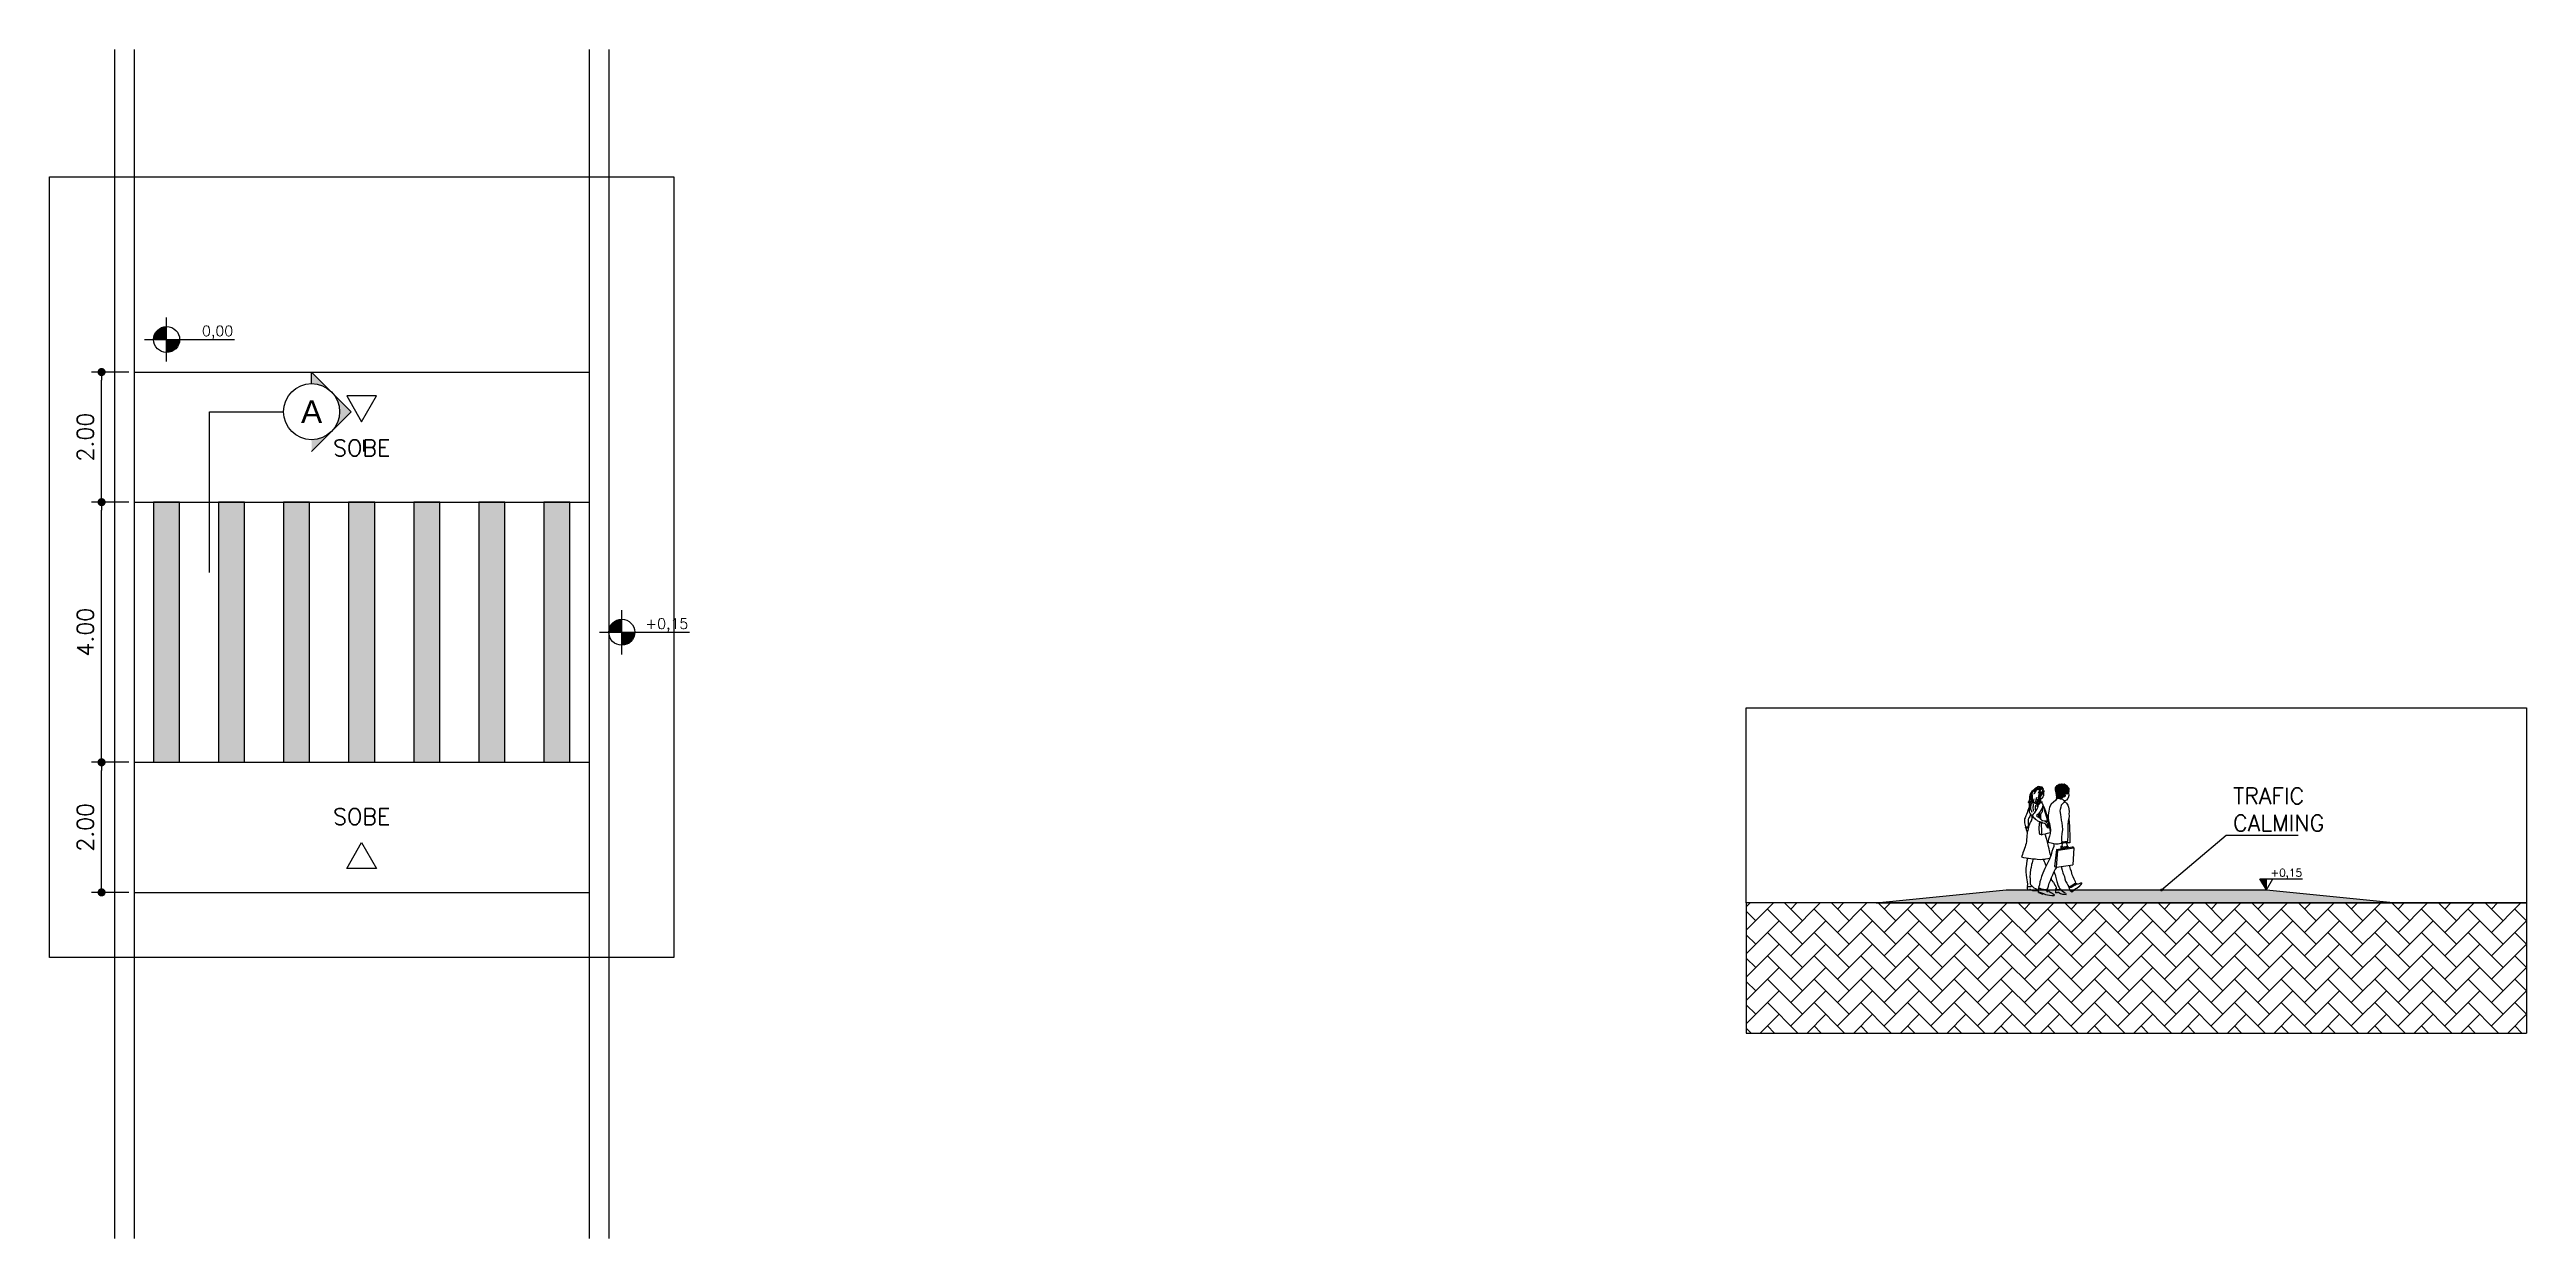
# Model space of a CAD drawing. Extents: x 387222 to 388513, y 9633222 to 9634061.
# Drawn here: x 388144.93 to 388183.02, y 9633479.37 to 9633497.65 of the extents above; entities that cross this region are included whole.
import ezdxf
from ezdxf.enums import TextEntityAlignment as Align

# ---------------------------------------------------------------- set-up
doc = ezdxf.new("R2010")
doc.units = 0
doc.header["$LTSCALE"] = 0.049213
doc.header["$PDSIZE"] = -2.5
doc.layers.get('Defpoints').update_dxf_attribs({"color": 8})
for name, color, linetype in [('AI-Cotas', 12, 'Continuous'), ('AI-Símbolo', 12, 'Continuous'), ('AI-Texto', 2, 'Continuous'), ('MEIO-FIO', 3, 'Continuous'), ('SINAH_IMPLANTAR', 7, 'Continuous')]:
    doc.layers.add(name, color=color, linetype=linetype)
doc.styles.add('COTA_125', font='romans.shx', dxfattribs={"height": 0.25})
doc.styles.add('RS', font='ROMANS.SHX', dxfattribs={"width": 1.1})
doc.styles.add('RS125', font='romans.shx', dxfattribs={"height": 0.25})
doc.styles.add('RUA_150', font='arial.ttf', dxfattribs={"height": 0.35})
doc.dimstyles.new('Cota 125', dxfattribs={"dimscale": 0.125, "dimtxt": 0.25, "dimasz": 1, "dimexe": 1.25, "dimexo": 0.625, "dimgap": 1, "dimtad": 1, "dimzin": 4, "dimdsep": 46, "dimtxsty": 'RS125', "dimblk": 'DOT', "dimcen": 0.1, "dimclrd": 12, "dimclre": 12, "dimclrt": 2, "dimadec": 0, "dimazin": 0, "dimtfac": 1, "dimtix": 1, "dimtmove": 0, "dimatfit": 3, "dimldrblk": 'DOT', "dimfxl": 1.25, "dimarcsym": 0})
doc.dimstyles.new('COTAS_125', dxfattribs={"dimtxt": 0.25, "dimasz": 0.045, "dimexe": 0.01, "dimexo": 0, "dimgap": 0.06, "dimtad": 1, "dimzin": 1, "dimdsep": 46, "dimtxsty": 'COTA_125', "dimblk": 'DOT', "dimcen": 1, "dimclrd": 5, "dimclre": 5, "dimclrt": 5, "dimadec": 0, "dimazin": 0, "dimtfac": 1, "dimtmove": 0, "dimatfit": 0, "dimldrblk": 'DOT', "dimfxl": 1, "dimtolj": 1, "dimtzin": 4, "dimarcsym": 0})

msp = doc.modelspace()

# ---------------------------------------------------------------- texts
at = {"insert": (388148.959, 9633492.081), "char_height": 0.35, "attachment_point": 5, "style": 'RUA_150'}
msp.add_mtext_dynamic_manual_height_columns('A', width=2.09334, gutter_width=4.5, heights=[0], dxfattribs=at)
at = {"insert": (388178.512, 9633485.631), "char_height": 0.25, "attachment_point": 7, "style": 'COTA_125'}
msp.add_mtext('TRAFIC\\PCALMING', dxfattribs=at)
at = {"layer": 'AI-Texto', "char_height": 0.25, "attachment_point": 5, "style": 'RS125'}
for insert in [(388149.729, 9633491.524), (388149.729, 9633485.856)]:
    msp.add_mtext_dynamic_manual_height_columns('SOBE', width=2.09334, gutter_width=4.5, heights=[0], dxfattribs=dict(at, insert=insert))

# ---------------------------------------------------------------- blocks, each defined once
blk = doc.blocks.new('_Dot')
at = {"color": 0, "linetype": 'ByBlock', "lineweight": -2}
blk.add_line((-0.5, 0), (-1, 0), dxfattribs=at)
at = {"color": 0, "linetype": 'ByBlock', "const_width": 0.5}
blk.add_lwpolyline([(-0.25, 0, 1), (0.25, 0, 1)], format="xyb", close=True, dxfattribs=at)
blk = doc.blocks.new('*D410')
at = {"layer": 'AI-Cotas', "color": 12, "lineweight": -2, "transparency": 16777216}
for p, q in [((388146.15, 9633492.69), (388145.572, 9633492.69)), ((388145.729, 9633490.815), (388145.729, 9633492.565)), ((388146.15, 9633490.69), (388145.572, 9633490.69))]:
    blk.add_line(p, q, dxfattribs=at)
at = {"layer": 'Defpoints', "color": 0, "transparency": 16777216}
for p in [(388145.729, 9633492.69), (388146.229, 9633492.69), (388146.229, 9633490.69)]:
    blk.add_point(p, dxfattribs=at)
at = {"layer": 'AI-Cotas', "color": 12, "lineweight": -2, "transparency": 16777216, "xscale": 0.125, "yscale": 0.125, "zscale": 0.125}
for p, rotation in [((388145.729, 9633492.69), 90), ((388145.729, 9633490.69), 270)]:
    blk.add_blockref('_Dot', p, dxfattribs=dict(at, rotation=rotation))
at = {"layer": 'AI-Cotas', "color": 2, "transparency": 16777216, "insert": (388145.479, 9633491.69), "char_height": 0.25, "attachment_point": 5, "rotation": 90, "style": 'RS125'}
blk.add_mtext('2.00', dxfattribs=at)
blk = doc.blocks.new('*D408')
at = {"layer": 'AI-Cotas', "color": 12, "lineweight": -2, "transparency": 16777216}
for p, q in [((388146.15, 9633490.69), (388145.572, 9633490.69)), ((388145.729, 9633486.815), (388145.729, 9633490.565)), ((388146.15, 9633486.69), (388145.572, 9633486.69))]:
    blk.add_line(p, q, dxfattribs=at)
at = {"layer": 'Defpoints', "color": 0, "transparency": 16777216}
for p in [(388145.729, 9633490.69), (388146.229, 9633490.69), (388146.229, 9633486.69)]:
    blk.add_point(p, dxfattribs=at)
at = {"layer": 'AI-Cotas', "color": 12, "lineweight": -2, "transparency": 16777216, "xscale": 0.125, "yscale": 0.125, "zscale": 0.125}
for p, rotation in [((388145.729, 9633490.69), 90), ((388145.729, 9633486.69), 270)]:
    blk.add_blockref('_Dot', p, dxfattribs=dict(at, rotation=rotation))
at = {"layer": 'AI-Cotas', "color": 2, "transparency": 16777216, "insert": (388145.479, 9633488.69), "char_height": 0.25, "attachment_point": 5, "rotation": 90, "style": 'RS125'}
blk.add_mtext('4.00', dxfattribs=at)
blk = doc.blocks.new('*D409')
at = {"layer": 'AI-Cotas', "color": 12, "lineweight": -2, "transparency": 16777216}
for p, q in [((388146.15, 9633486.69), (388145.572, 9633486.69)), ((388145.729, 9633484.815), (388145.729, 9633486.565)), ((388146.15, 9633484.69), (388145.572, 9633484.69))]:
    blk.add_line(p, q, dxfattribs=at)
at = {"layer": 'Defpoints', "color": 0, "transparency": 16777216}
for p in [(388145.729, 9633486.69), (388146.229, 9633486.69), (388146.229, 9633484.69)]:
    blk.add_point(p, dxfattribs=at)
at = {"layer": 'AI-Cotas', "color": 12, "lineweight": -2, "transparency": 16777216, "xscale": 0.125, "yscale": 0.125, "zscale": 0.125}
for p, rotation in [((388145.729, 9633486.69), 90), ((388145.729, 9633484.69), 270)]:
    blk.add_blockref('_Dot', p, dxfattribs=dict(at, rotation=rotation))
at = {"layer": 'AI-Cotas', "color": 2, "transparency": 16777216, "insert": (388145.479, 9633485.69), "char_height": 0.25, "attachment_point": 5, "rotation": 90, "style": 'RS125'}
blk.add_mtext('2.00', dxfattribs=at)
blk = doc.blocks.new('A$C4BDB3F66')
for p, q in [((13.2, 154.4), (12.5, 151.8)), ((13.8, 156.7), (13.2, 154.4)), ((13.8, 152.8), (13.6, 150)), ((16.1, 159.9), (13.8, 156.7)), ((14.4, 156.1), (13.8, 152.8)), ((16.7, 160), (14.4, 156.1)), ((15.5, 155), (14.9, 152.5)), ((14.9, 152.5), (14.9, 150.3)), ((16.1, 157.4), (15.5, 155)), ((18.4, 161.9), (16.1, 159.9)), ((17.7, 159.9), (16.1, 157.4)), ((16.4, 153.3), (16.3, 150.2)), ((16.9, 155.3), (16.4, 153.3)), ((19.8, 162), (17.7, 159.9)), ((20.7, 164), (18.4, 161.9)), ((19.5, 156.9), (19.1, 155.6)), ((20.7, 161.7), (19.2, 160)), ((20.9, 159.3), (19.5, 156.9)), ((21.6, 163.8), (19.8, 162)), ((23, 165.5), (20.7, 164)), ((22.5, 163.4), (20.7, 161.7)), ((22.1, 160.9), (20.9, 159.3)), ((23.8, 165.2), (21.6, 163.8)), ((23.7, 162.3), (22.1, 160.9)), ((26.3, 165.5), (22.5, 163.4)), ((24.8, 166.9), (23, 165.5)), ((26, 164.1), (23.7, 162.3)), ((27, 167.5), (24.8, 166.9)), ((26.3, 152.9), (25.6, 150.1)), ((26.8, 159.3), (25.9, 156.8)), ((28.2, 165.1), (26, 164.1)), ((26.7, 155.5), (26.3, 152.9)), ((29.9, 159.9), (26.7, 155.5)), ((29, 161.8), (26.8, 159.3)), ((28.2, 167.1), (27, 167.5)), ((28.6, 156.3), (27.4, 154.4)), ((27.4, 154.4), (27.6, 152.5)), ((27.6, 152.5), (27.5, 150.1)), ((28.5, 163.2), (27.7, 161.7)), ((28, 150.4), (29.9, 152.9)), ((29.1, 167), (28.2, 167.1)), ((30.2, 164.6), (28.5, 163.2)), ((29.9, 157.3), (28.6, 156.3)), ((31.2, 163.7), (29, 161.8)), ((30.6, 166.8), (29.1, 167)), ((32, 159.8), (29.9, 157.3)), ((29.9, 152.9), (31.2, 154.7)), ((32.3, 165), (30.2, 164.6)), ((32, 166.5), (30.6, 166.8)), ((32.8, 164.6), (31.2, 163.7)), ((31.2, 154.7), (32.3, 156.3)), ((33.5, 164.7), (32, 166.5)), ((33, 161.9), (32, 159.8)), ((32.3, 156.3), (33.7, 158.2)), ((33.2, 163.7), (33, 161.9)), ((33.9, 163.2), (33.5, 164.7)), ((34.2, 153.7), (33.5, 152.3)), ((33.7, 162.3), (33.9, 163.2)), ((33.7, 158.2), (34.5, 160.4)), ((34.1, 156.4), (33.8, 155.7)), ((33.8, 155.7), (34.1, 154.7)), ((34.5, 159.9), (34.1, 157.9)), ((34.1, 157.9), (34.1, 156.4)), ((34.1, 154.7), (34.2, 153.7)), ((34.3, 161.6), (34.5, 159.9)), ((34.5, 160.4), (34.3, 161.6)), ((52.5, 165.5), (55.2, 169)), ((52.5, 162), (52.5, 165.5)), ((53.5, 158.5), (52.5, 162)), ((54.2, 154.6), (53.5, 158.5)), ((54.5, 151.4), (54.2, 154.6)), ((55.2, 169), (58, 171)), ((58, 171), (60.9, 171.5)), ((60.9, 171.5), (62.9, 171.1)), ((62.9, 171.1), (65.6, 171.6)), ((65.6, 171.6), (68, 170.4)), ((67.2, 153.8), (66.9, 152.2)), ((67.3, 156.7), (67, 156)), ((67, 156), (67.2, 154.8)), ((67.2, 154.8), (67.2, 153.8)), ((67.6, 157.4), (67.3, 156.7)), ((67.8, 157.6), (67.6, 157.4)), ((68.4, 157.6), (67.8, 157.6)), ((68, 170.4), (70.4, 168.5)), ((68.7, 157.3), (68.4, 157.6)), ((69.1, 156.3), (68.7, 157.3)), ((69.2, 156.3), (70.7, 156.5)), ((70.4, 168.5), (71.9, 165.7)), ((70.7, 156.5), (71.2, 161.4)), ((72.5, 162), (71.2, 161.4)), ((71.9, 165.7), (73.2, 163.4)), ((72.4, 161.9), (72.7, 160.3)), ((73.2, 163.4), (72.5, 162)), ((72.7, 159.9), (72.5, 158.7)), ((72.5, 158.7), (72.5, 158.3)), ((72.5, 158.3), (72.9, 157.8)), ((72.6, 161.1), (72.7, 159.9)), ((73.5, 153.6), (72.8, 157.8)), ((72.9, 152), (73.1, 153.5)), ((73.1, 153.5), (73.5, 153.6)), ((4.9, 117.9), (4.6, 114.9)), ((4.6, 114.9), (4.9, 112.4)), ((5.6, 119.5), (4.9, 117.9)), ((6.9, 122.4), (5.6, 119.5)), ((7.8, 124.7), (6.9, 122.4)), ((9, 127.3), (7.8, 124.7)), ((10, 130.5), (9, 127.3)), ((10.7, 133.1), (10, 130.5)), ((10.4, 116.8), (10.3, 116.2)), ((10.3, 116.2), (10.3, 114.8)), ((10.3, 114.8), (10.4, 113)), ((11.2, 144.6), (10.4, 143.5)), ((10.4, 143.5), (10.6, 143)), ((10.9, 117.9), (10.4, 116.8)), ((10.6, 143), (11.7, 142.4)), ((11.4, 134.8), (10.7, 133.1)), ((11.6, 119.3), (10.9, 117.9)), ((11.8, 146), (11.2, 144.6)), ((11.9, 136.8), (11.4, 134.8)), ((12.1, 120.1), (11.4, 119.2)), ((12.6, 145), (11.5, 143)), ((11.7, 142.4), (13.6, 142.5)), ((12.2, 148.7), (11.8, 146)), ((12.1, 135.1), (11.8, 132.8)), ((11.8, 132.8), (11.9, 130.9)), ((12.3, 138.4), (11.9, 136.8)), ((11.9, 130.9), (12, 128.6)), ((12, 128.6), (12.9, 126.6)), ((13, 121.6), (12, 119.9)), ((12.3, 137.3), (12.1, 135.1)), ((12.5, 151.8), (12.2, 148.7)), ((12.3, 140.2), (12.7, 142)), ((12.9, 140.2), (12.3, 137.3)), ((12.3, 138.4), (12.3, 140.2)), ((13.1, 147.2), (12.6, 145)), ((12.7, 142), (13.2, 142.5)), ((12.9, 126.6), (13.6, 125.5)), ((13.5, 122.9), (13, 121.6)), ((13.6, 150), (13.1, 147.2)), ((14, 143.8), (13.1, 143)), ((14.1, 124.5), (13.5, 122.9)), ((13.6, 142.5), (15.7, 142.6)), ((13.6, 125.5), (14.5, 123.9)), ((14.2, 142.6), (13.7, 142.4)), ((14, 136.4), (13.9, 133.5)), ((13.9, 133.5), (14.3, 131.5)), ((14.8, 145), (14, 143.8)), ((14.4, 138.7), (14, 136.4)), ((15.2, 114.8), (14.1, 113.4)), ((15.4, 143.4), (14.2, 142.6)), ((14.3, 131.5), (15.3, 129.6)), ((14.8, 140.8), (14.4, 138.7)), ((14.5, 123.9), (15.6, 122.5)), ((15.2, 146.5), (14.8, 145)), ((14.9, 150.3), (15.1, 149.1)), ((15.1, 149.1), (15.2, 146.5)), ((15.3, 115.5), (15.2, 114.8)), ((15.3, 129.6), (15.8, 128)), ((15.6, 116.6), (15.3, 115.5)), ((16.6, 146), (15.4, 143.4)), ((15.6, 122.5), (15.8, 121.3)), ((15.9, 117.8), (15.6, 116.6)), ((15.7, 142.6), (18.5, 142.3)), ((15.8, 121.3), (15.9, 119.3)), ((15.9, 119.3), (15.9, 117.8)), ((16, 142.7), (16.7, 143.6)), ((16.3, 150.2), (16.7, 148.2)), ((16.7, 148.2), (16.6, 146)), ((16.7, 143.6), (17.4, 144.6)), ((17.2, 123.6), (16.8, 122)), ((16.8, 122), (17.9, 120.6)), ((17, 142.4), (18, 143.5)), ((17.4, 144.6), (17.1, 146.2)), ((18.3, 125), (17.2, 123.6)), ((17.9, 137.6), (17.7, 135.7)), ((17.7, 135.7), (17.7, 134.1)), ((17.7, 134.1), (17.9, 132.4)), ((18.2, 140.2), (17.9, 137.6)), ((17.9, 132.4), (18.1, 130.8)), ((17.9, 120.6), (19.9, 118.7)), ((18, 143.5), (18.4, 144.4)), ((18.1, 130.8), (18.6, 129.6)), ((19.5, 126.5), (18.3, 125)), ((18.4, 144.4), (18.9, 146.5)), ((18.5, 142.3), (19.9, 142.6)), ((18.9, 146.5), (19.4, 148.9)), ((20.8, 128.1), (19.5, 126.5)), ((20.9, 143.6), (19.6, 142.3)), ((19.9, 142.6), (22, 141.7)), ((19.9, 118.7), (20.9, 117.4)), ((22.3, 130.5), (20.8, 128.1)), ((21.9, 145.3), (20.9, 143.6)), ((20.9, 117.4), (23.1, 116.3)), ((21.4, 135.6), (21.2, 134.1)), ((21.2, 134.1), (21.2, 132.5)), ((21.2, 132.5), (21.9, 131.3)), ((21.6, 137.4), (21.4, 135.6)), ((21.8, 138.9), (21.6, 137.4)), ((21.7, 141.8), (23.1, 143.6)), ((22.3, 147), (21.9, 145.3)), ((22, 141.7), (23.7, 140.7)), ((23, 150.7), (22.3, 147)), ((23.6, 132.7), (22.3, 130.5)), ((23.8, 123.3), (23, 122.4)), ((23, 122.4), (24.2, 121.7)), ((23.1, 116.3), (25, 114.9)), ((24.5, 134.8), (23.6, 132.7)), ((23.7, 140.7), (25.1, 140.3)), ((25.8, 125.1), (23.8, 123.3)), ((25.2, 142.3), (23.9, 141.6)), ((24.2, 121.7), (25.8, 120.8)), ((24.5, 139.9), (24.7, 140.4)), ((24.8, 136.2), (24.5, 139.9)), ((25.1, 137), (24.5, 134.8)), ((26.9, 141.7), (24.8, 140.3)), ((25, 114.9), (27.8, 114)), ((25.1, 140.3), (27.1, 140.7)), ((26.3, 144.6), (25.2, 142.3)), ((25.6, 140), (25.4, 137.2)), ((25.6, 150.1), (25.6, 147.2)), ((25.6, 147.2), (26.3, 144.6)), ((27.5, 127.1), (25.8, 125.1)), ((25.8, 120.8), (27.3, 119.8)), ((26.8, 120), (26.4, 125.8)), ((27.7, 143.4), (26.9, 141.7)), ((27.1, 140.7), (29, 142.2)), ((27.2, 126.6), (28, 119.3)), ((27.4, 119.7), (28.1, 119.1)), ((27.5, 150.1), (27.8, 147.7)), ((28.8, 129.1), (27.5, 127.1)), ((27.8, 145.3), (27.7, 143.4)), ((27.8, 147.7), (27.8, 145.3)), ((28.1, 149.1), (28, 150.4)), ((28.7, 145.6), (28.1, 149.1)), ((28.1, 119.1), (28.4, 118.8)), ((28.4, 118.8), (29.5, 117.6)), ((30.2, 144), (28.7, 145.6)), ((30.1, 131.3), (28.8, 129.1)), ((29, 142.2), (29.5, 143.6)), ((29.5, 146.2), (29.2, 145.1)), ((29.6, 122.8), (29.4, 120.8)), ((29.4, 120.8), (29.6, 119.1)), ((29.5, 150.2), (30.5, 149.4)), ((29.8, 149.9), (29.5, 150.2)), ((29.6, 147.1), (29.5, 146.2)), ((29.5, 143.6), (30.9, 142.9)), ((29.8, 126.2), (29.5, 124.7)), ((29.5, 124.7), (29.6, 122.8)), ((29.5, 117.6), (30.4, 116.7)), ((30, 148.1), (29.6, 147.1)), ((29.6, 119.1), (29.7, 117.4)), ((30.5, 149.2), (29.8, 149.9)), ((30.3, 126.4), (29.8, 126.2)), ((30.5, 149.4), (30, 148.1)), ((31.5, 133.5), (30.1, 131.3)), ((32.4, 143.5), (30.2, 144)), ((31.5, 127.6), (30.3, 126.4)), ((30.4, 116.7), (31.1, 116.2)), ((31.8, 149.2), (30.5, 149.2)), ((30.7, 142.9), (31.4, 142.1)), ((30.9, 142.9), (32.4, 143.5)), ((31.1, 116.2), (32.6, 115.5)), ((31.4, 142.1), (32.3, 140.9)), ((31.5, 142.1), (32.4, 141.2)), ((32.4, 136), (31.5, 133.5)), ((32.1, 129.3), (31.5, 127.6)), ((31.7, 134), (31.9, 132.8)), ((32.5, 150.1), (31.8, 149.2)), ((31.9, 132.8), (32.1, 131.3)), ((32.1, 131.3), (32.1, 129.3)), ((32.4, 141.2), (33.2, 139.2)), ((32.4, 140.8), (32.7, 138.6)), ((32.7, 138.6), (32.4, 136)), ((33.2, 151.5), (32.5, 150.1)), ((32.6, 137.8), (33.8, 135.2)), ((32.6, 115.5), (35.3, 114.7)), ((33.5, 152.3), (33.2, 151.5)), ((33.2, 139.2), (35.3, 134)), ((33.8, 135.2), (38.5, 120.3)), ((35.3, 134), (36.8, 129.9)), ((35.3, 114.7), (36.1, 114.4)), ((35.5, 114.6), (39.8, 115.4)), ((36.1, 114.4), (36.8, 113.7)), ((36.8, 129.9), (38.5, 124.8)), ((38.5, 124.8), (39.9, 119.9)), ((38.5, 120.3), (39.8, 115.4)), ((40.9, 114), (39.7, 115.4)), ((39.9, 119.9), (40.9, 114.1)), ((42, 129.8), (41, 124)), ((41, 124), (41.1, 119.9)), ((41.1, 119.9), (41.8, 114.9)), ((41.8, 114.9), (43, 110.8)), ((43, 135.9), (42, 129.8)), ((45.6, 140.6), (43, 135.9)), ((49.3, 143.3), (45.6, 140.6)), ((52.5, 145.9), (49.3, 143.3)), ((54.5, 149.2), (52.5, 145.9)), ((54.1, 149.8), (54.5, 151.4)), ((56.4, 149.5), (54.1, 149.8)), ((57.4, 149), (54.5, 149.2)), ((55.8, 149.6), (55.6, 149.1)), ((57.8, 149.5), (56.4, 149.5)), ((60.3, 148.2), (57.4, 149)), ((59.2, 150.3), (57.8, 149.5)), ((60.7, 149.6), (59.2, 150.3)), ((59.6, 132.2), (59.3, 130.1)), ((59.3, 130.1), (59.8, 127.7)), ((60.6, 135.8), (59.6, 132.2)), ((59.8, 127.7), (60.1, 124.3)), ((60.1, 124.3), (60.8, 120.8)), ((63.9, 147.5), (60.3, 148.2)), ((61.2, 138.8), (60.6, 135.8)), ((62.3, 149.6), (60.7, 149.6)), ((60.8, 120.8), (60.9, 116)), ((60.9, 116), (62.2, 111.5)), ((63.5, 141.4), (61.2, 138.8)), ((63, 150.7), (62.3, 149.6)), ((64, 151.2), (63, 150.7)), ((65.2, 142.9), (63.5, 141.4)), ((66.6, 144.6), (63.9, 147.5)), ((64.9, 151.7), (64, 151.2)), ((65.9, 151.9), (64.9, 151.7)), ((66.5, 144.4), (65.2, 142.9)), ((66.8, 151.9), (65.9, 151.9)), ((66.2, 144.8), (66.5, 146.3)), ((66.5, 146.3), (68.5, 146.5)), ((66.9, 152.2), (66.8, 151.9)), ((66.9, 144.4), (69.5, 141.9)), ((68.5, 146.5), (70.3, 147.1)), ((69.5, 141.9), (71.2, 138.9)), ((70.3, 147.1), (71.2, 148.6)), ((71.2, 148.6), (72.9, 152)), ((71.2, 138.9), (72.6, 135.6)), ((72.4, 113.6), (72.9, 118)), ((72.6, 135.6), (73.1, 133.2)), ((73.3, 122.7), (72.9, 118)), ((72.9, 118), (73.6, 113)), ((73.1, 133.2), (73.4, 128.9)), ((73.4, 128.9), (73.1, 125.6)), ((73.1, 125.6), (73.3, 122.7)), ((4.9, 112.4), (4.9, 111.8)), ((5, 111.9), (6.5, 105.5)), ((6.2, 77.2), (5.7, 74.9)), ((6, 105.6), (8.1, 105.4)), ((6, 105.6), (6.4, 104.1)), ((7.1, 80), (6.2, 77.2)), ((6.4, 104), (7.5, 104.2)), ((6.7, 104.1), (7.3, 101.7)), ((7.8, 83), (7.1, 80)), ((7.3, 101.7), (7.6, 100.1)), ((7.5, 104.2), (8.9, 104.3)), ((7.6, 100.1), (8.3, 97.9)), ((8.1, 89.8), (7.8, 86.3)), ((7.8, 86.3), (7.8, 83)), ((8.1, 105.4), (9.2, 105.5)), ((8.4, 92.8), (8.1, 89.8)), ((8.3, 97.9), (8.9, 97)), ((8.9, 94.7), (8.4, 92.8)), ((8.9, 104.3), (9.8, 104.6)), ((9, 97.2), (8.9, 94.7)), ((9.7, 100.1), (9, 97.2)), ((9.2, 105.5), (10.5, 105.9)), ((10.2, 102.4), (9.7, 100.1)), ((9.8, 104.6), (10.3, 104.9)), ((10.9, 105.2), (10.2, 102.4)), ((10.3, 104.9), (10.8, 105.1)), ((10.4, 113), (10.5, 112.1)), ((10.5, 112.1), (10.5, 111.1)), ((10.5, 111.1), (10.7, 108.5)), ((10.5, 105.9), (10.9, 106.3)), ((10.8, 106.1), (10.7, 109)), ((11.4, 107.1), (10.9, 105.2)), ((10.9, 106.3), (11, 105.8)), ((12.2, 109.6), (11.4, 107.1)), ((13.1, 111.2), (12.2, 109.6)), ((13.4, 111.9), (13.1, 111.2)), ((14.1, 113.4), (13.4, 111.9)), ((27.4, 105.1), (27.7, 108.6)), ((27.5, 101.4), (27.4, 105.1)), ((27.6, 97.9), (27.5, 101.4)), ((27.9, 95.6), (27.6, 97.9)), ((28.1, 112.6), (27.7, 114)), ((27.7, 108.6), (28, 111.7)), ((27.8, 114), (29.6, 113.5)), ((27.9, 95.6), (27.8, 94.1)), ((28, 111.7), (28.1, 112.6)), ((30.6, 93.2), (28, 94)), ((29.9, 111.6), (28.1, 112.6)), ((29.3, 113.5), (30.1, 111.6)), ((29.4, 113.1), (30.2, 113.3)), ((29.6, 113.5), (31.6, 112.9)), ((29.9, 111.7), (30.3, 109.3)), ((30, 111.7), (32.7, 112)), ((30.3, 109.3), (30.6, 105.9)), ((30.6, 105.9), (31, 102.8)), ((31, 96.4), (30.6, 94.4)), ((30.6, 94.4), (30.6, 93.2)), ((30.8, 93.4), (33.1, 94.1)), ((31, 102.8), (31, 99.2)), ((31, 99.2), (31, 96.4)), ((31.6, 112.9), (32.9, 112)), ((32.9, 112), (35.2, 111.4)), ((33.1, 94.1), (36.7, 94.7)), ((35.2, 111.4), (35.8, 111)), ((35.8, 111), (36.6, 110.2)), ((36.6, 110.2), (37.4, 108.5)), ((36.7, 94.7), (38.5, 95.3)), ((37.3, 93), (36.7, 94.7)), ((37.9, 113), (36.8, 113.7)), ((37.3, 113.3), (40.9, 114.1)), ((38.2, 89.2), (37.3, 93)), ((37.4, 108.5), (38.2, 107.1)), ((39.1, 112), (37.9, 113)), ((38.2, 107.1), (39.5, 105.1)), ((39.1, 86.1), (38.2, 89.2)), ((38.5, 95.3), (40, 95.8)), ((40.2, 111.3), (39.1, 112)), ((40.3, 81.9), (39.1, 86.1)), ((39.5, 105.1), (41.2, 104)), ((39.8, 109.7), (39.7, 109)), ((39.7, 109), (39.8, 108.2)), ((39.8, 109.6), (39.8, 109.7)), ((40.3, 109.1), (39.8, 109.6)), ((40, 107.4), (39.8, 108.6)), ((40.3, 106.2), (40, 107.4)), ((40, 95.8), (42.1, 96.5)), ((40.3, 111.2), (41, 110)), ((40.8, 108.2), (40.3, 109.1)), ((41.3, 105.4), (40.3, 106.2)), ((41.3, 78), (40.3, 81.9)), ((40.8, 108.3), (41.5, 108)), ((40.9, 114.1), (42.5, 108.8)), ((41.9, 86.8), (40.9, 84)), ((40.9, 84), (41.1, 82.2)), ((41, 110), (41.3, 109.1)), ((41.1, 82.2), (48, 80.3)), ((41.2, 104), (42.7, 105.2)), ((41.3, 109.1), (41.7, 108.3)), ((41.3, 105.4), (41.8, 105.9)), ((41.7, 75.3), (41.3, 78)), ((41.7, 108.3), (41.5, 108)), ((41.7, 107.2), (42, 107.6)), ((41.8, 105.9), (41.7, 107.2)), ((42.6, 106.6), (41.9, 107.8)), ((43.2, 91), (41.9, 86.8)), ((42.1, 96.5), (44, 96.7)), ((42.5, 108.8), (43.4, 104.3)), ((42.7, 105.2), (42.6, 106.6)), ((43, 110.8), (44.3, 104.8)), ((44, 95.1), (43.2, 91)), ((43.4, 104.3), (44, 97.7)), ((43.9, 96.7), (44.2, 96.8)), ((44.7, 100.8), (44, 95.1)), ((44, 97.7), (44, 96.7)), ((44.3, 104.8), (44.7, 100.8)), ((48, 80.3), (52.4, 79.5)), ((49.8, 80), (50.1, 75.6)), ((52.4, 79.5), (56.5, 79.5)), ((56.5, 79.5), (60.5, 80.3)), ((60.5, 80.3), (62.1, 80.7)), ((61.9, 89.6), (61.5, 85.1)), ((61.5, 85.1), (62.2, 82.4)), ((62.4, 94.7), (61.9, 89.6)), ((63.7, 80.7), (62.1, 80.7)), ((62.2, 111.5), (62.6, 106.4)), ((62.2, 82.4), (71.4, 83.4)), ((62.3, 81), (62.4, 82.4)), ((70.9, 81.1), (62.3, 81)), ((63, 101.4), (62.4, 94.7)), ((62.6, 106.4), (63, 101.4)), ((62.6, 77.9), (63, 78.8)), ((63, 75.9), (62.6, 77.9)), ((63, 78.8), (63.3, 79.5)), ((63.3, 79.5), (63.7, 80.1)), ((63.7, 80.6), (63.7, 81.1)), ((63.7, 80.1), (63.7, 80.6)), ((69.4, 81.1), (69.5, 80.3)), ((74.6, 80.8), (69.5, 80.8)), ((69.5, 80.3), (69.7, 79.2)), ((69.7, 79.2), (70, 78.2)), ((70, 78.2), (70.3, 77)), ((70.3, 77.1), (70.5, 76.2)), ((70.5, 76.2), (70.5, 75.3)), ((70.9, 81.1), (70.9, 83.3)), ((71.4, 83.4), (71.6, 85.8)), ((71.6, 85.8), (71.8, 90.8)), ((71.8, 90.8), (72, 96.4)), ((71.9, 104.4), (72, 109.1)), ((71.9, 100.4), (71.9, 104.4)), ((72, 96.4), (71.9, 100.4)), ((72, 109.1), (72.4, 113.6)), ((73.6, 113), (74.2, 106.3)), ((74.2, 106.3), (74.2, 101)), ((74.2, 101), (74.4, 93.9)), ((74.4, 93.9), (74.4, 88.2)), ((74.4, 88.2), (74.6, 83.8)), ((74.6, 83.8), (74.6, 80.8)), ((1.5, 62.9), (0, 59.3)), ((0, 59.3), (3.4, 58.3)), ((2.2, 65.8), (1.5, 62.9)), ((3.6, 69.4), (2.2, 65.8)), ((3.4, 58.3), (7.2, 58.1)), ((4.6, 72.5), (3.6, 69.4)), ((5.7, 74.9), (4.6, 72.5)), ((7.2, 58.1), (10.7, 57.2)), ((7.3, 41.4), (8.1, 48)), ((7.5, 35.8), (7.3, 41.4)), ((8.1, 48), (9, 53.6)), ((9, 53.6), (10, 57.4)), ((10.7, 57.2), (14.6, 57)), ((14.1, 35.5), (14.8, 42.6)), ((14.6, 57), (18.4, 56.2)), ((15.7, 47.5), (14.8, 42.6)), ((16.5, 50.2), (15.7, 47.5)), ((16.9, 52.7), (16.5, 50.2)), ((17.6, 55), (16.9, 52.7)), ((18, 56.3), (17.6, 55)), ((18.4, 56.2), (21.6, 56.2)), ((21.6, 56.2), (24.4, 56)), ((24.4, 56), (28.6, 55.6)), ((28.6, 55.6), (32.2, 56)), ((32.2, 56), (35.8, 56)), ((36.1, 41.3), (33, 34.4)), ((33.6, 56), (34.8, 52.4)), ((34.8, 52.4), (35.9, 50)), ((35.8, 56), (37.4, 56.4)), ((35.9, 50), (37.2, 47.2)), ((39.3, 47.6), (36.1, 41.3)), ((37.2, 47.2), (38.1, 45.5)), ((37.4, 56.4), (40.6, 56.8)), ((42.7, 54.7), (39.3, 47.6)), ((40.6, 56.8), (43.7, 57.5)), ((42.5, 71.7), (41.7, 75.3)), ((43.1, 68.9), (42.5, 71.7)), ((45.7, 62.5), (42.7, 54.7)), ((43.9, 66.4), (43.1, 68.9)), ((44.2, 64.3), (43.9, 66.4)), ((45, 61.6), (44.2, 64.3)), ((46.9, 67.8), (45.7, 62.5)), ((48.4, 71.8), (46.9, 67.8)), ((50.1, 75.6), (48.4, 71.8)), ((50.1, 35.7), (51.8, 39.9)), ((53.9, 70.8), (51.1, 44.6)), ((51.1, 44.6), (53.9, 43.4)), ((51.8, 39.9), (55.1, 43.6)), ((53.9, 70.8), (78.5, 74.6)), ((56.2, 69.4), (53.9, 70.8)), ((54, 43.5), (56.2, 69.4)), ((54, 43.5), (78.9, 47.3)), ((56.4, 69.5), (80.5, 73.2)), ((60.8, 75.3), (60.9, 75.7)), ((61.2, 74.9), (60.8, 75.3)), ((60.9, 75.7), (61.1, 75.8)), ((60.9, 70.8), (61.2, 75.5)), ((60.9, 44.5), (62.6, 38.8)), ((61.1, 75.8), (61.3, 75.9)), ((61.2, 75.5), (61.9, 75.6)), ((61.3, 75.9), (61.5, 75.8)), ((61.5, 75.8), (61.7, 75.6)), ((61.7, 75.5), (63, 75.8)), ((61.7, 75.6), (61.8, 75.5)), ((61.9, 75.6), (61.8, 71.1)), ((61.9, 74.6), (61.8, 74.6)), ((61.8, 74.6), (61.8, 74.6)), ((61.9, 75), (63.2, 75.2)), ((62.2, 74.4), (61.9, 74.6)), ((62.7, 74.3), (62.2, 74.4)), ((62.6, 75.1), (63.1, 75)), ((62.6, 38.8), (63.6, 35)), ((63.2, 74.2), (62.7, 74.3)), ((63.3, 75.3), (63, 75.9)), ((63.1, 75), (63.3, 75.3)), ((63.6, 74.1), (63.2, 74.2)), ((64.2, 74), (63.6, 74.1)), ((64.9, 74), (64.2, 74)), ((65.2, 74.4), (64.9, 74)), ((65.3, 74.7), (65.2, 74.4)), ((65.5, 74.4), (65.3, 74.7)), ((66, 74.1), (65.5, 74.4)), ((66.5, 74.1), (66, 74.1)), ((66.9, 74.6), (66.5, 74.1)), ((67.1, 74.7), (66.9, 74.6)), ((67.3, 74.3), (67.1, 74.7)), ((67.9, 74.2), (67.3, 74.3)), ((68.3, 74.3), (67.9, 74.2)), ((68.7, 74.7), (68.3, 74.3)), ((68.8, 75), (68.7, 74.7)), ((69.1, 74.7), (68.8, 75)), ((69.5, 74.4), (69.1, 74.7)), ((70.2, 74.5), (69.5, 74.4)), ((70.4, 74.9), (70.2, 74.5)), ((70.5, 75.2), (70.4, 74.9)), ((70.5, 75.3), (70.5, 75.1)), ((70.6, 75.9), (71.4, 75.9)), ((70.6, 75), (70.6, 72.7)), ((71.4, 75.9), (71.3, 72.8)), ((75.6, 40.3), (73.9, 46.5)), ((76.8, 36.8), (75.6, 40.3)), ((80.7, 73.2), (78.5, 74.6)), ((80.5, 73.2), (78.9, 47.3)), ((7.8, 31.7), (7.5, 35.8)), ((8.5, 27.3), (7.8, 31.7)), ((8.8, 24.2), (8.5, 27.3)), ((9.4, 21), (8.8, 24.2)), ((9.8, 17.5), (9.4, 21)), ((9.5, 14.5), (9.8, 17.5)), ((12.5, 8.2), (9.5, 8.1)), ((14.2, 9.1), (12.3, 9.1)), ((12.5, 8.2), (12.3, 9.1)), ((13.6, 27.3), (13.4, 21.1)), ((13.4, 21.1), (13.6, 18.2)), ((13.6, 27.3), (14.1, 35.5)), ((13.6, 18.2), (14.1, 16.8)), ((14.1, 16.8), (15.3, 15.2)), ((14.2, 9.1), (17.1, 7.9)), ((15.2, 15.2), (15.6, 14.6)), ((15.9, 14.9), (17.6, 13.1)), ((17.1, 7.9), (20.4, 7.6)), ((19.8, 11.4), (17.6, 13.1)), ((22.3, 10.3), (19.8, 11.4)), ((20.4, 7.6), (24, 7.7)), ((24.5, 9.1), (22.3, 10.3)), ((24, 7.7), (25.6, 7.7)), ((24.4, 9), (25.5, 8.6)), ((25.6, 7.7), (25.5, 8.6)), ((27.6, 16.4), (26.1, 12.4)), ((26.1, 12.4), (30.5, 10.4)), ((26.2, 10.7), (26.1, 8.9)), ((26.1, 8.9), (26.3, 7.5)), ((26.6, 12.1), (26.2, 10.7)), ((26.5, 4.4), (26.2, 7.4)), ((26.8, 12), (26.4, 12.2)), ((26.4, 5.9), (33.9, 2.9)), ((26.4, 4.5), (33.1, 2.2)), ((28.7, 10.3), (26.8, 12)), ((28.3, 21.1), (27.6, 16.4)), ((29.7, 25.3), (28.3, 21.1)), ((30.8, 9), (28.7, 10.3)), ((30.8, 29), (29.7, 25.3)), ((30.5, 10.4), (33.9, 9.7)), ((33, 34.4), (30.8, 29)), ((33.9, 8.4), (30.8, 9)), ((33.1, 2.2), (33.9, 2.9)), ((33.9, 9.7), (36.8, 9.5)), ((36.9, 8.4), (33.9, 8.4)), ((33.9, 2.9), (37, 1.5)), ((36.8, 9.5), (40, 10)), ((38.8, 9.3), (36.9, 8.4)), ((37, 1.5), (40.1, 0.9)), ((38.9, 8.3), (38.1, 7.8)), ((38.1, 7.8), (38.4, 7.1)), ((38.4, 7.1), (39.3, 7.4)), ((38.7, 9.6), (38.6, 9.1)), ((39.4, 9.1), (38.8, 9.3)), ((39.8, 8.3), (38.9, 8.3)), ((39.3, 7.4), (39.9, 7.8)), ((40.6, 7.9), (39.4, 9.1)), ((40.2, 8.3), (39.6, 8.3)), ((39.6, 8.3), (40.2, 7.1)), ((40.2, 7.1), (39.6, 5.2)), ((39.9, 8.3), (40.7, 8.9)), ((39.9, 7.8), (39.9, 8.3)), ((40, 10), (41.5, 14.5)), ((40.1, 0.9), (43.4, 0.3)), ((41.2, 8.3), (40.2, 8.3)), ((40.2, 8.1), (41.8, 7.4)), ((42, 6.7), (40.6, 7.9)), ((40.7, 8.9), (41.8, 8.7)), ((41.5, 8.1), (41.2, 8.3)), ((41.5, 14.5), (42.7, 19)), ((41.8, 8.7), (41.5, 8.1)), ((41.8, 7.4), (43, 7.5)), ((42.9, 6), (42, 6.7)), ((42.7, 19), (44.7, 23.1)), ((42.9, 6), (45.5, 4.6)), ((43.4, 0.3), (47, 0.2)), ((44.7, 23.1), (46.4, 27.8)), ((45.5, 4.6), (47.4, 3.5)), ((46.1, 25.5), (45.8, 26.2)), ((47, 23.8), (46.1, 25.5)), ((46.4, 27.8), (48.2, 31.7)), ((49.2, 20.4), (47, 23.8)), ((47, 0.2), (50.4, 0)), ((47.4, 3.5), (48.7, 2.7)), ((48.2, 31.7), (50.1, 35.7)), ((48.7, 2.7), (50.5, 1.7)), ((49.2, 20.4), (51.6, 16.1)), ((51.8, 32.1), (50.4, 37)), ((50.4, 0), (50.9, 0.9)), ((50.5, 1.7), (50.9, 0.9)), ((51.6, 16.1), (53, 13.8)), ((51.8, 32.1), (52.5, 29.7)), ((52.5, 29.7), (53.1, 27.8)), ((52.6, 29.5), (54.7, 21.7)), ((55.6, 3.9), (52.6, 4.3)), ((53, 13.8), (53.3, 12.9)), ((53.3, 12.9), (53.6, 11.6)), ((53.6, 11.6), (53.6, 10.7)), ((53.6, 10.7), (53.6, 10.4)), ((54.7, 21.7), (56.5, 14.8)), ((55.6, 3.9), (55.5, 4.8)), ((57.5, 4.6), (55.5, 4.8)), ((56.5, 14.8), (57.9, 12.3)), ((57.5, 4.6), (60.2, 3)), ((57.9, 12.3), (58.8, 10.7)), ((58.8, 10.7), (59, 10.4)), ((59, 10.4), (59.2, 10)), ((59.2, 10), (59.3, 9.8)), ((59.8, 10.1), (61.2, 8.1)), ((60.2, 3), (63.4, 2.3)), ((63.2, 6.1), (61.2, 8.1)), ((65.6, 4.8), (63.2, 6.1)), ((63.4, 2.3), (67, 2)), ((63.6, 35), (64.9, 32.1)), ((64.9, 32.1), (66.1, 29.1)), ((67.7, 3.4), (65.6, 4.8)), ((66.1, 29.1), (66.9, 25.7)), ((66.9, 25.7), (67.9, 22.3)), ((67, 2), (68.6, 1.8)), ((67.6, 3.4), (68.5, 2.7)), ((67.9, 22.3), (69.8, 18.8)), ((68.5, 2.7), (68.6, 2.3)), ((68.6, 1.8), (68.6, 2.3)), ((69.8, 18.8), (71.3, 16)), ((71.3, 16), (72.8, 13.1)), ((72.8, 13.1), (76.7, 14.8)), ((74.3, 9.3), (73.4, 12.2)), ((73.7, 13.3), (74.1, 12.3)), ((75.8, 6.8), (74.3, 9.3)), ((77.7, 5.4), (75.8, 6.8)), ((76.3, 6.5), (83.2, 10.2)), ((76.7, 14.8), (80.6, 17.4)), ((78.3, 31.9), (76.8, 36.8)), ((78.8, 6.2), (77.7, 5.4)), ((79.6, 28.5), (78.3, 31.9)), ((80.9, 7.7), (78.8, 6.2)), ((81.1, 25.1), (79.6, 28.5)), ((80.6, 17.4), (83.8, 20.2)), ((83.6, 9.6), (80.9, 7.7)), ((83.8, 20.2), (81.1, 25.1)), ((82.3, 18.8), (84.5, 17.6)), ((82.6, 17.6), (82.3, 16.4)), ((82.3, 16.4), (83.7, 16.4)), ((83.5, 17.9), (82.6, 17.6)), ((85.2, 10.9), (83.2, 10.2)), ((83.2, 10.2), (83.6, 9.6)), ((83.7, 18.5), (84.4, 19)), ((83.8, 18.1), (83.7, 18.5)), ((83.7, 16.4), (84.1, 17.3)), ((84.4, 19), (84, 18.1)), ((84, 18.2), (86.1, 18.4)), ((84, 17.9), (84, 18.2)), ((84.1, 17.3), (84, 17.9)), ((84.5, 17.6), (87.9, 18)), ((88.3, 13.4), (85.2, 10.9)), ((87.9, 18), (90.2, 19)), ((90.9, 16.3), (88.3, 13.4)), ((90.2, 19), (91.5, 19.3)), ((92.9, 19.1), (90.9, 16.3)), ((91.5, 19.3), (92.4, 19.4)), ((92.4, 19.4), (92.9, 19.1))]:
    blk.add_line(p, q)
for centre, radius, start, end in [((31.3, 158.7), 6.61, 92.2031, 152.3594), ((29.7, 158.9), 7.41, 76.2585, 116.5561), ((30.4, 161.7), 4.04, 69.0687, 122.7767), ((19, 164.8), 15.1, 309.7846, 347.9078), ((23, 163.5), 10.4, 304.2731, 1.0723), ((61.3, 162.5), 8.33, 83.091, 205.499), ((62.4, 162.1), 8.83, 109.1488, 176.8364), ((101, 170.1), 48.1, 189.1316, 196.2017), ((62.5, 162.1), 8.48, 97.714, 202.5971), ((40.8, 152.9), 14.4, 348.2543, 22.7677), ((64.5, 161.5), 9.93, 111.0943, 188.0307), ((42.7, 153.3), 12.9, 344.7612, 20.1514), ((66, 160.2), 11, 110.1212, 195.9762), ((43.4, 153.3), 12.8, 343.0151, 17.7093), ((68.4, 158.8), 13.1, 115.1926, 164.2191), ((69.4, 158.7), 13.3, 118.8752, 189.1766), ((44.8, 152.5), 12.2, 345.8242, 19.6224), ((72.8, 157.8), 15.9, 130.687, 191.8348), ((46.9, 152.5), 10.5, 343.3839, 11.1695), ((74.3, 156.8), 17.2, 131.7655, 181.4824), ((46.8, 153.3), 11.2, 340.4471, 20.2727), ((75.6, 158.2), 17.5, 137.9754, 182.7019), ((43.7, 153), 15, 347.725, 16.6752), ((73.4, 159.9), 14.6, 137.7844, 189.8849), ((46.5, 153.7), 13.1, 344.4115, 17.0847), ((77.4, 159.2), 18.1, 148.2851, 182.0191), ((43.4, 153.3), 16.7, 349.1899, 18.0783), ((77.1, 160.5), 17.1, 146.3396, 190.2198), ((44.7, 153.5), 16.1, 346.5893, 14.1306), ((80.4, 161.1), 20, 154.593, 187.0711), ((37.8, 153), 23.5, 351.6835, 13.8211), ((78.9, 161.9), 18, 153.6534, 195.0674), ((47.4, 152.9), 14.6, 346.8181, 16.826), ((78.2, 163.6), 16.7, 155.9513, 202.8), ((53.3, 152.6), 9.84, 348.7024, 27.4202), ((81.4, 164.7), 19.1, 165.7739, 203.2204), ((-6.7, 139.8), 75.7, 12.7362, 23.609), ((50.3, 156.8), 18.1, 2.3489, 46.7579), ((46.6, 155.3), 21.5, 6.049, 41.3563), ((49.9, 155.5), 20.1, 2.7474, 49.7148), ((57.6, 157), 14.6, 18.157, 68.6488), ((103.4, 169.4), 40.6, 178.6267, 205.5161), ((54.4, 153), 9.45, 348.543, 26.0292), ((59.5, 158), 13, 16.7855, 74.087), ((55.5, 156.6), 15.7, 11.4923, 61.2681), ((61.4, 158.6), 12.2, 20.6024, 81.5993), ((104.4, 173.2), 41.3, 183.9997, 205.1034), ((55.4, 156.8), 15.2, 359.5207, 58.9606), ((48.4, 154.9), 20.9, 3.7782, 45.1232), ((63, 160.6), 10.2, 18.5065, 87.5971), ((35.3, 151.6), 32.9, 10.2701, 30.7445), ((102.2, 170.9), 39.1, 188.431, 206.076), ((61.4, 159.3), 11.3, 15.4759, 78.7265), ((63.6, 161.4), 9.71, 44.204, 88.9602), ((55.1, 152.6), 9.8, 354.3457, 26.8703), ((19.1, 145.9), 5.64, 308.1632, 21.3328), ((26, 143.9), 2.76, 327.6582, 32.3418), ((21.8, 12), 12.9, 167.9042, 197.8366), ((12.4, 20.2), 6.4, 239.7457, 302.9082), ((65.3, 6.5), 12.9, 161.0606, 189.9962), ((57, 15.8), 6.4, 232.9021, 296.0645), ((72.3, 24.1), 11.9, 275.3817, 331.3718)]:
    blk.add_arc(centre, radius, start, end)
blk = doc.blocks.new('niv-plan')
at = {"color": 0}
for p, q in [((-0.17, 0), (0.522, 0)), ((0, -0.17), (0, 0.17))]:
    blk.add_line(p, q, dxfattribs=at)
at = {"color": 250, "const_width": 0.1}
for points in [[(0, 0.05, 0.414214), (-0.05, 0, 1)], [(0, -0.05, 0.414214), (0.05, 0, 1)]]:
    blk.add_lwpolyline(points, format="xyb", dxfattribs=at)
at = {"color": 0}
blk.add_circle((0, 0), 0.1, dxfattribs=at)
at = {"color": 2, "style": 'RS'}
blk.add_attdef('RN0,00', text='', height=0.08, dxfattribs=at).set_placement((0.512, 0.026), align=Align.RIGHT)
blk = doc.blocks.new('niv-cort')
at = {"color": 0}
for p, q in [((0, 0), (-0.07, 0.118)), ((-0.07, 0.118), (0.376, 0.118)), ((0, 0), (0.068, 0.118)), ((0, 0), (0, 0.118))]:
    blk.add_line(p, q, dxfattribs=at)
at = {"color": 251}
blk.add_solid([(0, 0), (0, 0.118), (-0.07, 0.118)], dxfattribs=at)
at = {"color": 2, "style": 'RS'}
blk.add_attdef('RN0,00', text='', height=0.08, dxfattribs=at).set_placement((0.373, 0.14), align=Align.RIGHT)

# ---------------------------------------------------------------- dimensions: what is measured, and where the dimension line sits
at = {"layer": 'AI-Cotas'}
for base, p1, p2, picture, middle in [((388145.729, 9633492.69), (388146.229, 9633490.69), (388146.229, 9633492.69), '*D410', (388145.479, 9633491.69)), ((388145.729, 9633490.69), (388146.229, 9633486.69), (388146.229, 9633490.69), '*D408', (388145.479, 9633488.69)), ((388145.729, 9633486.69), (388146.229, 9633484.69), (388146.229, 9633486.69), '*D409', (388145.479, 9633485.69))]:
    dim = msp.add_linear_dim(base=base, p1=p1, p2=p2, angle=90, dimstyle='Cota 125', dxfattribs=at)
    dim.commit()
    dim.dimension.update_dxf_attribs({"geometry": picture, "text_midpoint": middle})

# ---------------------------------------------------------------- hatches: boundary and pattern name
h = msp.add_hatch(color=256)
h.dxf.hatch_style = 1
h.paths.add_polyline_path([(388149.273, 9633492.376, -0.190865), (388149.39, 9633492.081, -0.198808), (388149.264, 9633491.777), (388149.568, 9633492.081)])
h.paths.add_polyline_path([(388148.959, 9633492.69), (388148.959, 9633492.512, -0.190865), (388149.254, 9633492.395)])
h.paths.add_polyline_path([(388149.264, 9633491.777, -0.199017), (388148.959, 9633491.65), (388148.959, 9633491.471)])
h = msp.add_hatch()
h.set_pattern_fill('AR-HBONE', color=8, scale=0.0025)
h.set_pattern_definition([(45, (385157.21625, 9633095.4077), (4e-17, 0.359210245), [0.762, -0.254]), (135, (385157.39585, 9633095.5873), (4e-17, 0.359210245), [0.762, -0.254])])
h.paths.add_polyline_path([(388183.024, 9633484.527), (388181.024, 9633484.527), (388173.024, 9633484.527), (388171.024, 9633484.527), (388171.024, 9633482.527), (388183.024, 9633482.527)])
h = msp.add_hatch(color=256)
h.dxf.hatch_style = 1
h.paths.add_polyline_path([(388179.024, 9633484.727), (388175.024, 9633484.727), (388173.024, 9633484.527), (388181.024, 9633484.527)])
at = {"layer": 'SINAH_IMPLANTAR'}
h = msp.add_hatch(color=256, dxfattribs=at)
h.dxf.hatch_style = 1
h.paths.add_polyline_path([(388146.529, 9633490.69), (388146.529, 9633486.69), (388146.929, 9633486.69), (388146.929, 9633490.69)])
h = msp.add_hatch(color=256, dxfattribs=at)
h.dxf.hatch_style = 1
h.paths.add_polyline_path([(388147.529, 9633490.69), (388147.529, 9633486.69), (388147.929, 9633486.69), (388147.929, 9633490.69)])
h = msp.add_hatch(color=256, dxfattribs=at)
h.dxf.hatch_style = 1
h.paths.add_polyline_path([(388148.529, 9633490.69), (388148.529, 9633486.69), (388148.929, 9633486.69), (388148.929, 9633490.69)])
h = msp.add_hatch(color=256, dxfattribs=at)
h.dxf.hatch_style = 1
h.paths.add_polyline_path([(388149.529, 9633490.69), (388149.529, 9633486.69), (388149.929, 9633486.69), (388149.929, 9633490.69)])
h = msp.add_hatch(color=256, dxfattribs=at)
h.dxf.hatch_style = 1
h.paths.add_polyline_path([(388150.529, 9633490.69), (388150.529, 9633486.69), (388150.929, 9633486.69), (388150.929, 9633490.69)])
h = msp.add_hatch(color=256, dxfattribs=at)
h.dxf.hatch_style = 1
h.paths.add_polyline_path([(388151.529, 9633490.69), (388151.529, 9633486.69), (388151.929, 9633486.69), (388151.929, 9633490.69)])
h = msp.add_hatch(color=256, dxfattribs=at)
h.dxf.hatch_style = 1
h.paths.add_polyline_path([(388152.529, 9633490.69), (388152.529, 9633486.69), (388152.929, 9633486.69), (388152.929, 9633490.69)])

# ---------------------------------------------------------------- linework, layer by layer
for points in [[(388154.529, 9633483.69), (388144.929, 9633483.69), (388144.929, 9633495.69), (388154.529, 9633495.69)], [(388149.729, 9633491.924), (388149.958, 9633492.322), (388149.499, 9633492.322)], [(388171.024, 9633487.527), (388183.024, 9633487.527), (388183.024, 9633484.527), (388171.024, 9633484.527)], [(388149.729, 9633485.456), (388149.958, 9633485.058), (388149.499, 9633485.058)]]:
    msp.add_lwpolyline(points, close=True)
for points in [[(388146.229, 9633492.69), (388153.229, 9633492.69)], [(388148.959, 9633492.512), (388148.959, 9633492.69)], [(388148.959, 9633491.471), (388149.568, 9633492.081), (388148.959, 9633492.69)], [(388147.387, 9633489.607), (388147.387, 9633492.081), (388148.528, 9633492.081)], [(388149.759, 9633491.65), (388149.759, 9633491.471)], [(388146.229, 9633490.69), (388153.229, 9633490.69)], [(388146.229, 9633486.69), (388153.229, 9633486.69)], [(388146.229, 9633484.69), (388153.229, 9633484.69)], [(388173.024, 9633484.527), (388175.024, 9633484.727)], [(388173.024, 9633484.527), (388181.024, 9633484.527)], [(388175.024, 9633484.727), (388179.024, 9633484.727)], [(388179.024, 9633484.727), (388181.024, 9633484.527)], [(388181.024, 9633484.527), (388183.024, 9633484.527), (388183.024, 9633482.527)]]:
    msp.add_lwpolyline(points)
at = {"color": 8}
msp.add_lwpolyline([(388173.024, 9633484.527), (388171.024, 9633484.527), (388171.024, 9633482.527), (388183.024, 9633482.527)], dxfattribs=at)
msp.add_circle((388148.959, 9633492.081), 0.431)
at = {"layer": 'MEIO-FIO'}
for points in [[(388145.929, 9633497.648), (388145.929, 9633479.37)], [(388146.229, 9633497.648), (388146.229, 9633479.37)], [(388153.229, 9633497.648), (388153.229, 9633479.37)], [(388153.529, 9633497.648), (388153.529, 9633479.37)]]:
    msp.add_lwpolyline(points, dxfattribs=at)
at = {"layer": 'SINAH_IMPLANTAR'}
for points in [[(388146.529, 9633490.69), (388146.529, 9633486.69), (388146.929, 9633486.69), (388146.929, 9633490.69)], [(388147.529, 9633490.69), (388147.529, 9633486.69), (388147.929, 9633486.69), (388147.929, 9633490.69)], [(388148.529, 9633490.69), (388148.529, 9633486.69), (388148.929, 9633486.69), (388148.929, 9633490.69)], [(388149.529, 9633490.69), (388149.529, 9633486.69), (388149.929, 9633486.69), (388149.929, 9633490.69)], [(388150.529, 9633490.69), (388150.529, 9633486.69), (388150.929, 9633486.69), (388150.929, 9633490.69)], [(388151.529, 9633490.69), (388151.529, 9633486.69), (388151.929, 9633486.69), (388151.929, 9633490.69)], [(388152.529, 9633490.69), (388152.529, 9633486.69), (388152.929, 9633486.69), (388152.929, 9633490.69)]]:
    msp.add_lwpolyline(points, close=True, dxfattribs=at)

# ---------------------------------------------------------------- block references
at = {"xscale": 0.01, "yscale": 0.01, "zscale": 0.01}
msp.add_blockref('A$C4BDB3F66', (388175.256, 9633484.642), dxfattribs=at)
at = {"layer": 'AI-Símbolo'}
for name, p, xscale, yscale, zscale, values in [('niv-plan', (388146.729, 9633493.19), 2, 2, 2, {'RN0,00': '0,00'}), ('niv-plan', (388153.729, 9633488.69), 2, 2, 2, {'RN0,00': '+0,15'}), ('niv-cort', (388179.024, 9633484.727), 1.469999999999998, 1.469999999999998, 1.469999999999998, {'RN0,00': '+0,15'})]:
    msp.add_blockref(name, p, dxfattribs=dict(at, xscale=xscale, yscale=yscale, zscale=zscale)).add_auto_attribs(values)

msp.set_redraw_order([(e.dxf.handle, doc.entitydb.next_handle()) for e in msp.query("TEXT MTEXT ATTDEF DIMENSION ARC_DIMENSION")])  # texts and dimensions are drawn at this point

# ---------------------------------------------------------------- leaders
at = {"annotation_type": 0, "has_hookline": 1, "hookline_direction": 0}
msp.add_leader([(388177.411, 9633484.727), (388178.407, 9633485.571), (388178.452, 9633485.571)], dimstyle='COTAS_125', override={"dimdec": 1, "dimclrd": 256}, dxfattribs=at)

doc.saveas('drawing.dxf')
